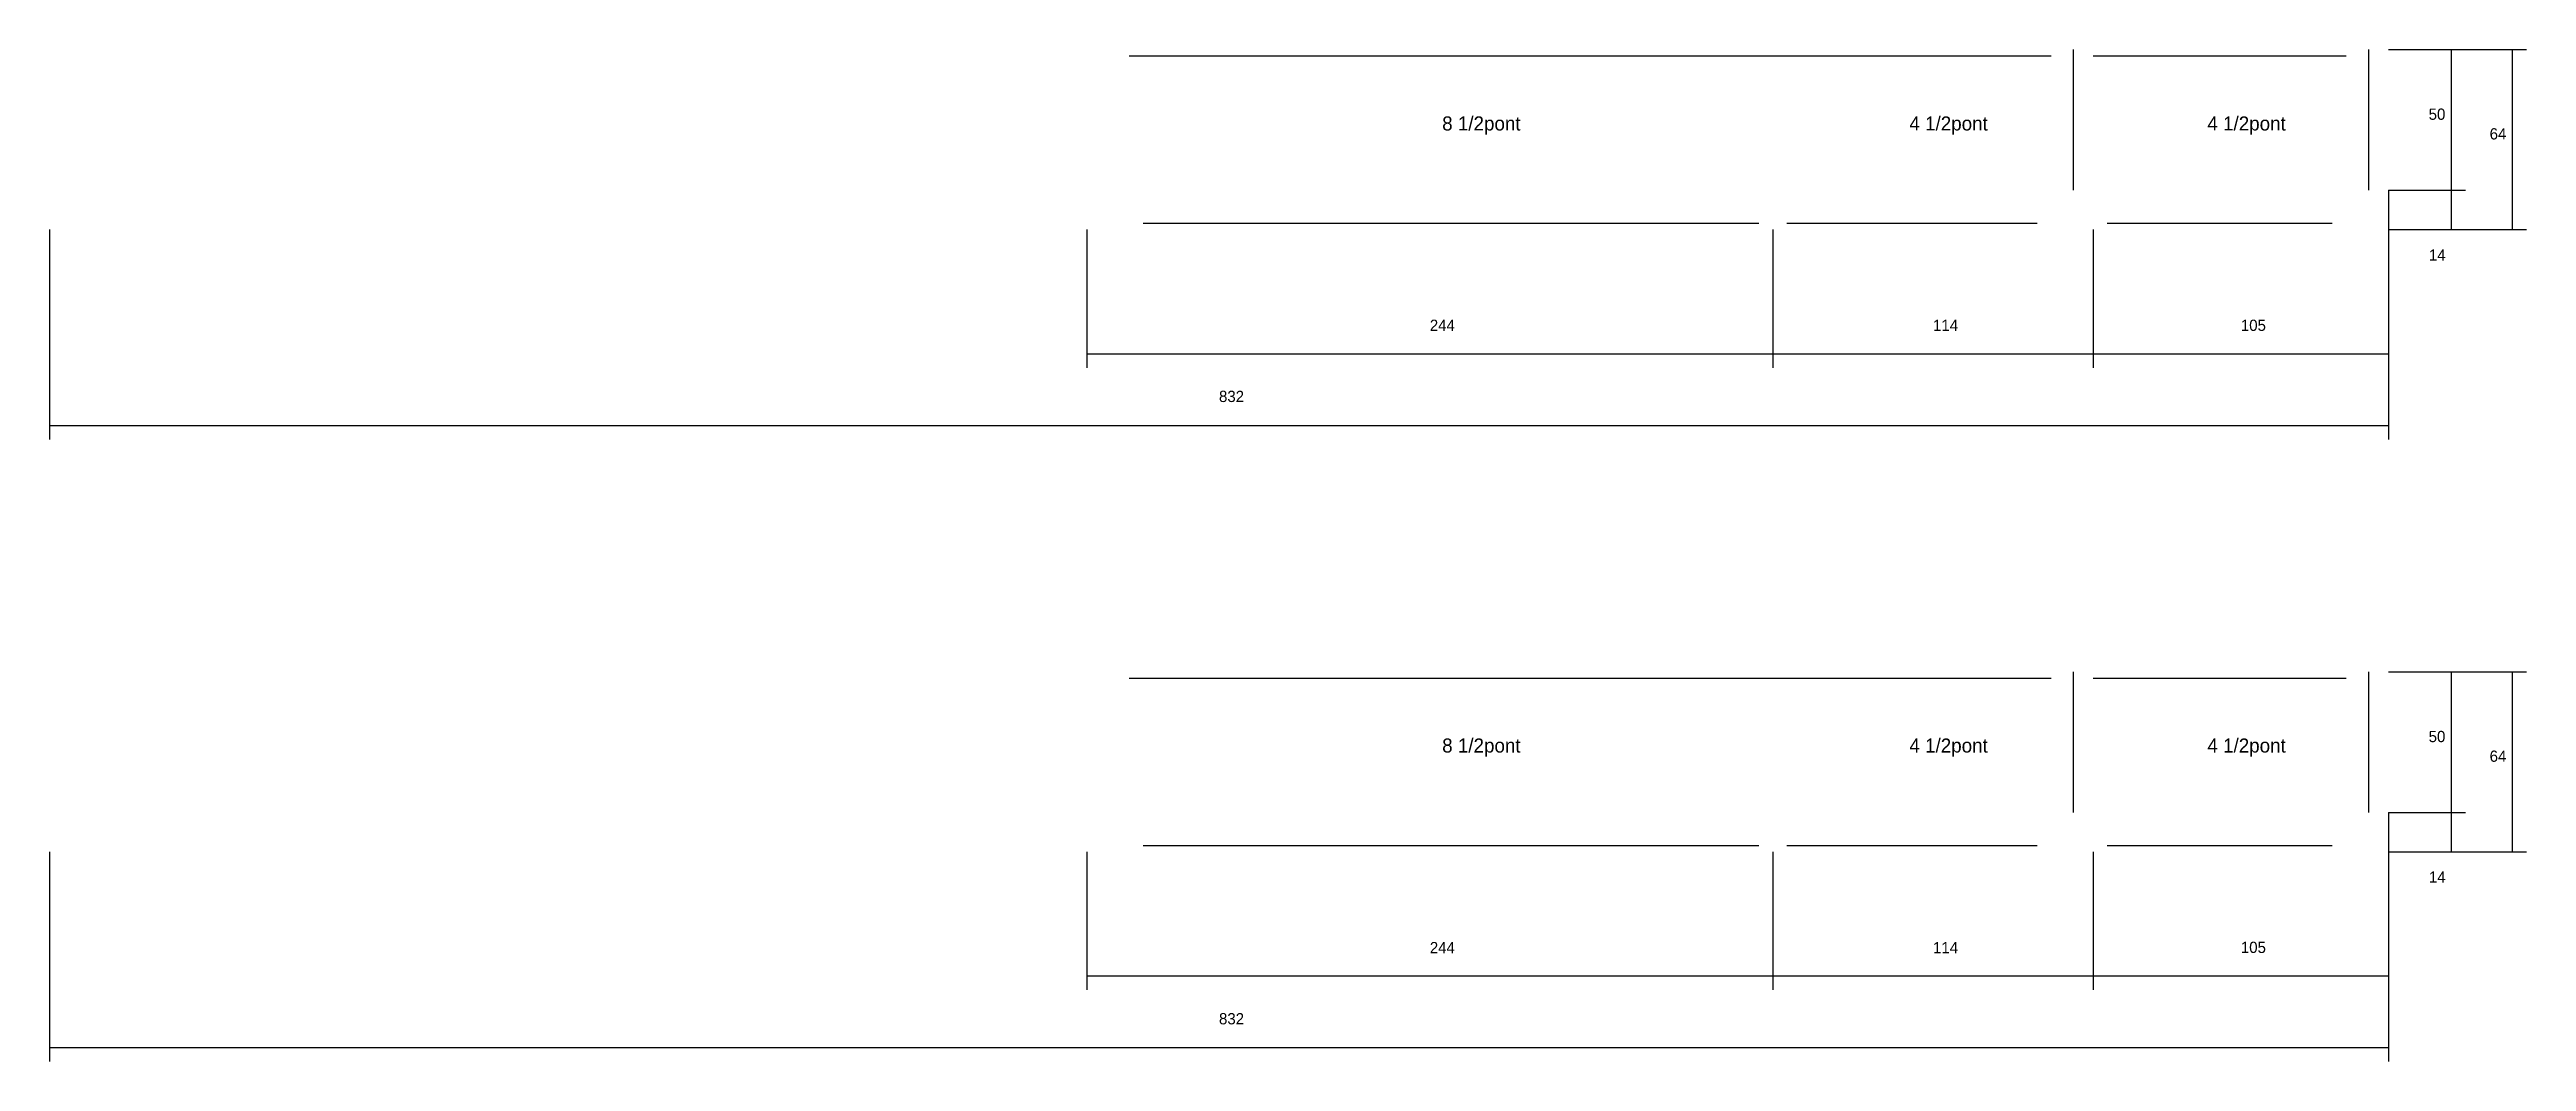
# Model space of a CAD drawing. Header units: metres. Extents: x 3217 to 5468, y 7871 to 9160.
# Drawn here: x 3217 to 4098, y 8707 to 9067 of the extents above; entities that cross this region are included whole.
import ezdxf

# ---------------------------------------------------------------- set-up
doc = ezdxf.new("R2010")
doc.units = ezdxf.units.M
for name, color, linetype in [('COTA', 4, 'Continuous'), ('Cota Seção (2x)', 4, 'Continuous'), ('NOMENCLATURA', 7, 'Continuous'), ('SARR_2.2x7', 40, 'Continuous')]:
    doc.layers.add(name, color=color, linetype=linetype)

msp = doc.modelspace()

# ---------------------------------------------------------------- texts
at = {"layer": 'COTA'}
for s, p in [('50', (4063.5, 9041.9)), ('64', (4085.2, 9034.9)), ('244', (3708.2, 8966.8)), ('114', (3887.2, 8966.8)), ('50', (4063.5, 8820.5)), ('64', (4085.2, 8813.5)), ('244', (3708.2, 8745.4)), ('114', (3887.2, 8745.4))]:
    msp.add_text(s, height=4, dxfattribs=at).set_placement(p)
at = {"layer": 'Cota Seção (2x)'}
for s, p in [('14', (4063.6, 8991.8)), ('105', (3996.7, 8966.8)), ('832', (3633.2, 8941.5)), ('14', (4063.6, 8770.5)), ('105', (3996.7, 8745.5)), ('832', (3633.2, 8720.1))]:
    msp.add_text(s, height=4, dxfattribs=at).set_placement(p)
at = {"layer": 'NOMENCLATURA'}
for s, p in [('8 1/2pont', (3712.6, 9038.1)), ('4 1/2pont', (3878.8, 9038.1)), ('4 1/2pont', (3984.8, 9038.1)), ('8 1/2pont', (3712.6, 8816.8)), ('4 1/2pont', (3878.8, 8816.8)), ('4 1/2pont', (3984.8, 8816.8))]:
    msp.add_text(s, height=5, dxfattribs=at).set_placement(p)

# ---------------------------------------------------------------- linework, layer by layer
at = {"layer": 'COTA'}
for p, q in [((4049.2, 9066.9), (4076.6, 9066.9)), ((4049.2, 9066.9), (4098.3, 9066.9)), ((4071.6, 9016.9), (4071.6, 9066.9)), ((4093.3, 9002.9), (4093.3, 9066.9)), ((4049.2, 9016.9), (4076.6, 9016.9)), ((3586.2, 9002.9), (3586.2, 8953.7)), ((3830.2, 9002.9), (3830.2, 8953.7)), ((3830.2, 9002.9), (3830.2, 8953.7)), ((3944.2, 9002.9), (3944.2, 8953.7)), ((4049.2, 9002.9), (4098.3, 9002.9)), ((3586.2, 8958.7), (3830.2, 8958.7)), ((3830.2, 8958.7), (3944.2, 8958.7)), ((4049.2, 8845.5), (4076.6, 8845.5)), ((4049.2, 8845.5), (4098.3, 8845.5)), ((4071.6, 8795.5), (4071.6, 8845.5)), ((4093.3, 8781.5), (4093.3, 8845.5)), ((4049.2, 8795.5), (4076.6, 8795.5)), ((3586.2, 8781.5), (3586.2, 8732.4)), ((3830.2, 8781.5), (3830.2, 8732.4)), ((3830.2, 8781.5), (3830.2, 8732.4)), ((3944.2, 8781.5), (3944.2, 8732.4)), ((4049.2, 8781.5), (4098.3, 8781.5)), ((3586.2, 8737.4), (3830.2, 8737.4)), ((3830.2, 8737.4), (3944.2, 8737.4))]:
    msp.add_line(p, q, dxfattribs=at)
at = {"layer": 'Cota Seção (2x)'}
for p, q in [((4049.2, 9016.9), (4049.2, 8928.2)), ((4049.2, 9016.9), (4076.6, 9016.9)), ((4071.6, 9002.9), (4071.6, 9016.9)), ((3217.2, 9002.9), (3217.2, 8928.2)), ((3944.2, 9002.9), (3944.2, 8953.7)), ((4049.2, 9002.9), (4076.6, 9002.9)), ((4049.2, 9002.9), (4049.2, 8953.7)), ((3944.2, 8958.7), (4049.2, 8958.7)), ((3217.2, 8933.2), (4049.2, 8933.2)), ((4049.2, 8795.5), (4049.2, 8706.9)), ((4049.2, 8795.5), (4076.6, 8795.5)), ((4071.6, 8781.5), (4071.6, 8795.5)), ((3217.2, 8781.5), (3217.2, 8706.9)), ((3944.2, 8781.5), (3944.2, 8732.4)), ((4049.2, 8781.5), (4076.6, 8781.5)), ((4049.2, 8781.5), (4049.2, 8732.4)), ((3944.2, 8737.4), (4049.2, 8737.4)), ((3217.2, 8711.9), (4049.2, 8711.9))]:
    msp.add_line(p, q, dxfattribs=at)
at = {"layer": 'SARR_2.2x7'}
for p, q in [((3937.2, 9016.9), (3937.2, 9066.9)), ((4042.2, 9016.9), (4042.2, 9066.9)), ((3601.2, 9064.7), (3830.2, 9064.7)), ((3830.2, 9064.7), (3929.2, 9064.7)), ((3944.2, 9064.7), (4034.2, 9064.7)), ((3606.2, 9005.1), (3825.2, 9005.1)), ((3835.2, 9005.1), (3924.2, 9005.1)), ((3949.2, 9005.1), (4029.2, 9005.1)), ((3601.2, 8843.3), (3830.2, 8843.3)), ((3830.2, 8843.3), (3929.2, 8843.3)), ((3937.2, 8795.5), (3937.2, 8845.5)), ((3944.2, 8843.3), (4034.2, 8843.3)), ((4042.2, 8795.5), (4042.2, 8845.5)), ((3606.2, 8783.7), (3825.2, 8783.7)), ((3835.2, 8783.7), (3924.2, 8783.7)), ((3949.2, 8783.7), (4029.2, 8783.7))]:
    msp.add_line(p, q, dxfattribs=at)

msp.set_redraw_order([(e.dxf.handle, doc.entitydb.next_handle()) for e in msp.query("TEXT MTEXT ATTDEF DIMENSION ARC_DIMENSION")])  # texts and dimensions are drawn at this point

doc.saveas('drawing.dxf')
